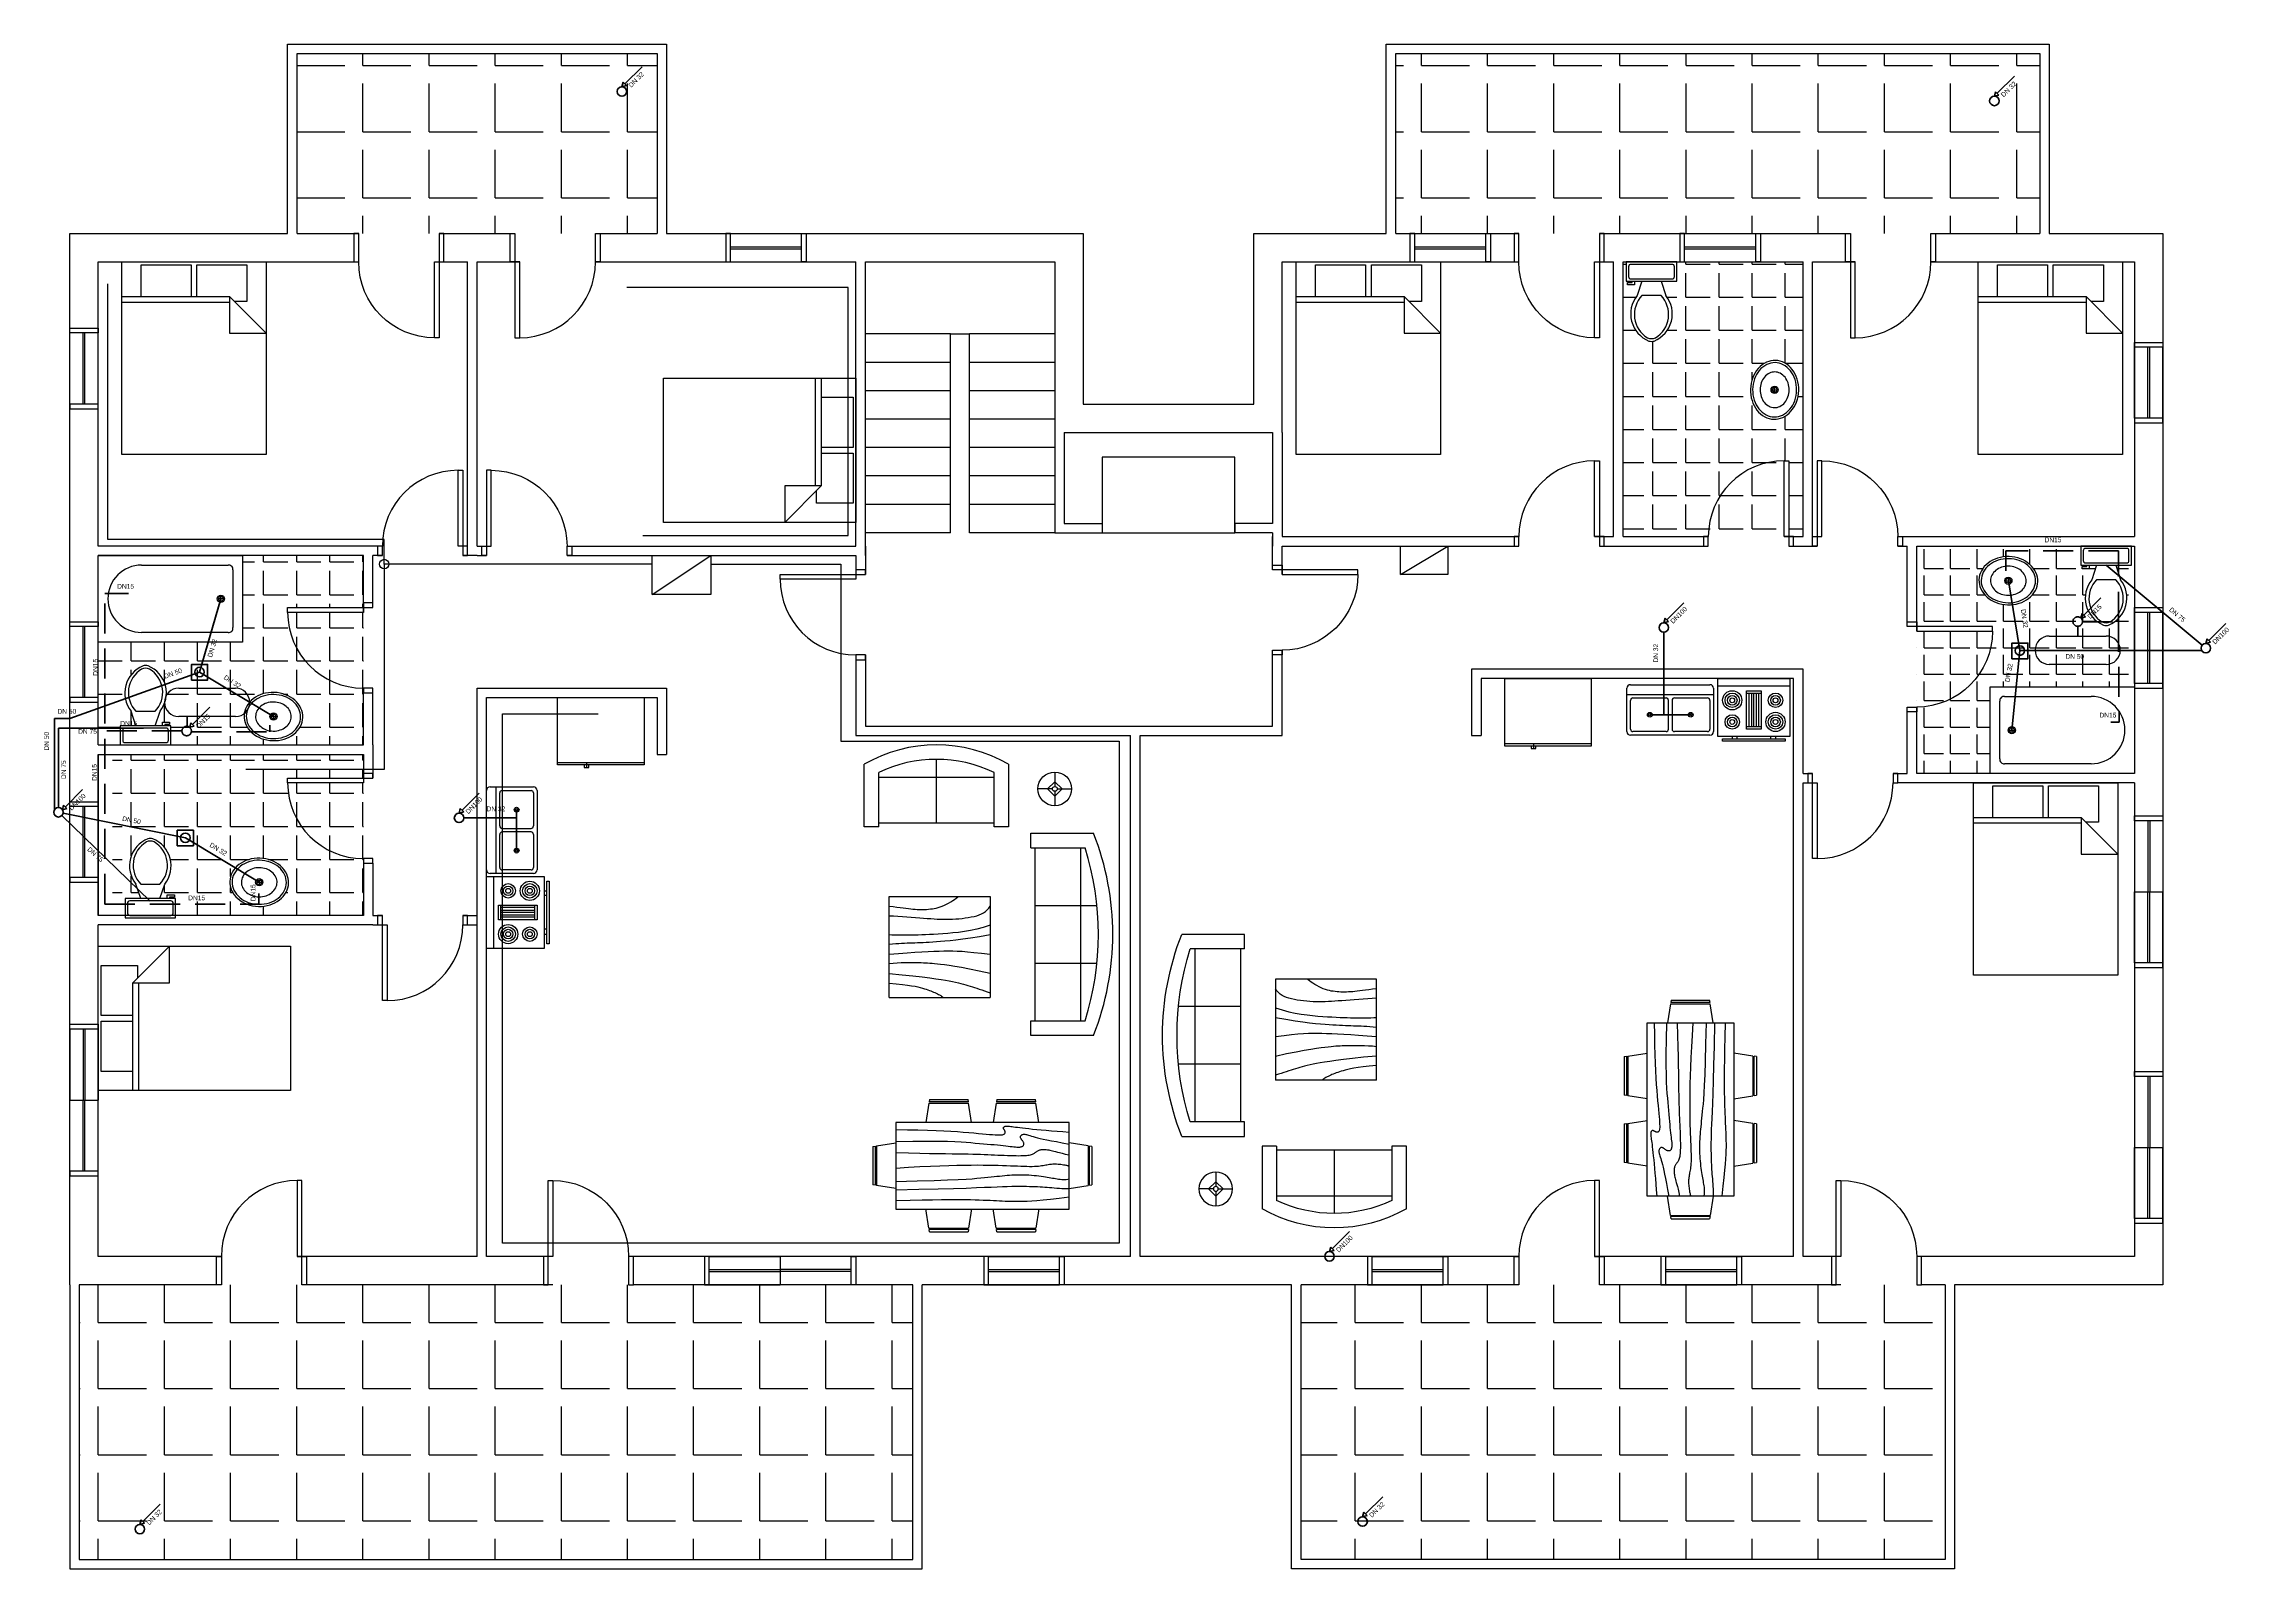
# Model space of a CAD drawing. Header units: metres. Extents: x -0.6 to 22.7, y -3.3 to 12.8.
import ezdxf

# ---------------------------------------------------------------- set-up
doc = ezdxf.new("R2010")
doc.units = ezdxf.units.M
doc.linetypes.add('HIDDEN2', pattern=[4.7625, 3.175, -1.5875])
for name, color, linetype in [('Anoigmata', 132, 'Continuous'), ('Eidi_ygeinis', 92, 'Continuous'), ('Epipla', 50, 'Continuous'), ('Hlektr_Sysk', 12, 'Continuous'), ('klimakostasio', 53, 'Continuous'), ('patomata', 32, 'Continuous'), ('Reymatodotes', 50, 'Continuous'), ('Toixopoiia', 7, 'Continuous')]:
    doc.layers.add(name, color=color, linetype=linetype)
doc.layers.add('Apoxeteusi', color=62, linetype='Continuous', lineweight=50)
doc.layers.add('Ydraulika-Zesto', color=1, linetype='HIDDEN2', lineweight=50)
doc.styles.get("Standard").update_dxf_attribs({"font": 'arial.ttf'})
pattern_1 = [(0, (0, 0), (0, 0.6985), [0.508, -0.1905]), (90, (0, 0), (-0.6985, 4e-17), [0.508, -0.1905])]
pattern_2 = [(0, (0, 0), (0, 0.34925), [0.254, -0.09525]), (90, (0, 0), (-0.34925, 2e-17), [0.254, -0.09525])]
pattern_3 = [(0, (0, 0), (0, 6.985), [5.08, -1.905]), (90, (0, 0), (-6.985, 4e-16), [5.08, -1.905])]

# ---------------------------------------------------------------- blocks, each defined once
blk = doc.blocks.new('Door_extern')
at = {"layer": 'Anoigmata'}
for points in [[(-0.05, 0), (0, 0), (0, 0.8), (-0.05, 0.8)], [(-0.9, 0), (-0.85, 0), (-0.85, -0.3), (-0.9, -0.3)], [(0, 0), (0.05, 0), (0.05, -0.3), (0, -0.3)]]:
    blk.add_lwpolyline(points, close=True, dxfattribs=at)
blk.add_arc((-0.05, 0), 0.8, 90, 180, dxfattribs=at)
blk = doc.blocks.new('Door_single')
at = {"layer": 'Anoigmata'}
for points in [[(-0.05, 0.8), (0, 0.8), (0, 0), (-0.05, 0)], [(-0.85, 0), (-0.9, 0), (-0.9, -0.1), (-0.85, -0.1)], [(0.05, 0), (0, 0), (0, -0.1), (0.05, -0.1)]]:
    blk.add_lwpolyline(points, close=True, dxfattribs=at)
blk.add_arc((-0.05, 0), 0.8, 90, 180, dxfattribs=at)
blk = doc.blocks.new('Window_small')
at = {"layer": 'Anoigmata'}
for p, q in [((0.05, 0.3), (0.8, 0.3)), ((0.05, 0.16), (0.8, 0.16)), ((0.05, 0.14), (0.8, 0.14)), ((0.05, 0), (0.8, 0))]:
    blk.add_line(p, q, dxfattribs=at)
for points in [[(0, 0), (0.05, 0), (0.05, 0.3), (0, 0.3)], [(0.8, 0.3), (0.85, 0.3), (0.85, 0), (0.8, 0)]]:
    blk.add_lwpolyline(points, close=True, dxfattribs=at)
blk = doc.blocks.new('Window_large')
at = {"layer": 'Anoigmata'}
for p, q in [((0.05, 0.3), (0.8, 0.3)), ((1.55, 0.3), (0.8, 0.3)), ((0.8, 0.3), (0.8, 0)), ((0.05, 0.16), (0.8, 0.16)), ((0.05, 0.14), (0.8, 0.14)), ((0.05, 0), (0.8, 0)), ((1.55, 0.16), (0.8, 0.16)), ((1.55, 0.14), (0.8, 0.14)), ((1.55, 0), (0.8, 0))]:
    blk.add_line(p, q, dxfattribs=at)
for points in [[(0, 0), (0.05, 0), (0.05, 0.3), (0, 0.3)], [(1.6, 0), (1.55, 0), (1.55, 0.3), (1.6, 0.3)]]:
    blk.add_lwpolyline(points, close=True, dxfattribs=at)
blk = doc.blocks.new('Bed - Queen')
at = {"linetype": 'Continuous'}
for p, q in [((0, -80.00003), (0, 0)), ((0, 0), (59.99999, 0)), ((59.99999, 0), (59.99999, -80.00003)), ((7.99999, -1.2), (28.79998, -1.2)), ((7.99999, -14.4), (7.99999, -1.2)), ((28.79998, -1.2), (28.79998, -14.4)), ((31.19999, -1.2), (51.99999, -1.2)), ((31.19999, -14.4), (31.19999, -1.2)), ((51.99999, -1.2), (51.99999, -16.4)), ((0, -14.4), (44.8, -14.4)), ((44.8, -16.8), (0, -16.8)), ((59.99999, -29.6), (44.8, -14.4)), ((44.8, -14.4), (44.8, -29.6)), ((51.99999, -16.4), (46.79936, -16.4)), ((44.8, -29.6), (59.99999, -29.6)), ((59.99999, -80.00003), (0, -80.00003))]:
    blk.add_line(p, q, dxfattribs=at)
blk = doc.blocks.new('Dining Set - 36 x 72 in.')
at = {"linetype": 'Continuous'}
for p, q in [((-22.2343, 26.00059), (-23.4847, 17.99762)), ((-22.2304, 26), (-5.7608, 26)), ((-22, 27.5), (-22.1562, 26.50042)), ((-5.8416, 26.5), (-22.1534, 26.5)), ((-22, 27.5), (-6, 27.5)), ((-5.8437, 26.49966), (-6, 27.5)), ((-4.5152, 17.99762), (-5.7655, 25.99926)), ((5.7657, 26.00059), (4.5153, 17.99762)), ((5.7696, 26), (22.2392, 26)), ((6, 27.5), (5.8438, 26.50042)), ((22.1584, 26.5), (5.8466, 26.5)), ((6, 27.5), (22, 27.5)), ((22.1563, 26.49966), (22, 27.5)), ((23.4848, 17.99762), (22.2345, 25.99926)), ((-44.0006, 8.23428), (-35.9976, 9.48474)), ((36, 18), (-36, 18)), ((-36, 18), (-36, -18)), ((44.0006, 8.23428), (35.9976, 9.48474)), ((36, -18), (36, 18)), ((-45.5, 8), (-44.5004, 8.15617)), ((-45.5, 8), (-45.5, -8)), ((-44.5, -8.15843), (-44.5, 8.15338)), ((-44, 8.23041), (-44, -8.23915)), ((44, 8.23041), (44, -8.23915)), ((44.5, -8.15843), (44.5, 8.15338)), ((45.5, 8), (44.5005, 8.15617)), ((45.5, 8), (45.5, -8)), ((-44.4997, -8.15631), (-45.5, -8)), ((-35.9976, -9.48476), (-43.9993, -8.2345)), ((35.9976, -9.48476), (43.9993, -8.2345)), ((44.4997, -8.15631), (45.5, -8)), ((-36, -18), (36, -18)), ((-22.2343, -26.0006), (-23.4847, -17.99762)), ((-4.5152, -17.99762), (-5.7655, -25.99928)), ((5.7657, -26.0006), (4.5153, -17.99762)), ((23.4848, -17.99762), (22.2345, -25.99928)), ((-22.2304, -26), (-5.7608, -26)), ((-22, -27.5), (-22.1562, -26.50044)), ((-5.8416, -26.5), (-22.1534, -26.5)), ((-22, -27.5), (-6, -27.5)), ((-5.8437, -26.49967), (-6, -27.5)), ((5.7696, -26), (22.2392, -26)), ((6, -27.5), (5.8438, -26.50044)), ((22.1584, -26.5), (5.8466, -26.5)), ((6, -27.5), (22, -27.5)), ((22.1563, -26.49967), (22, -27.5))]:
    blk.add_line(p, q, dxfattribs=at)
for points in [[(-36, 15), (-31.1772, 14.97754), (-26.8079, 14.91406), (-22.8538, 14.81543), (-19.276, 14.6875), (-16.0362, 14.53613), (-13.0957, 14.36718), (-10.4159, 14.18652), (-7.9583, 14), (-5.6904, 13.81315), (-3.6035, 13.63021), (-1.6954, 13.45508), (0.0365, 13.29166), (1.5945, 13.14388), (2.9811, 13.01562), (4.1988, 12.9108), (5.25, 12.83333), (6.1393, 12.78613), (6.8802, 12.76823), (7.4883, 12.77767), (7.9792, 12.8125), (8.3685, 12.87077), (8.6719, 12.95052), (8.9049, 13.0498), (9.0833, 13.16666), (9.2205, 13.29899), (9.3216, 13.44401), (9.3895, 13.59879), (9.4271, 13.76041), (9.4373, 13.92594), (9.4232, 14.09245), (9.3875, 14.257), (9.3333, 14.41666), (9.2638, 14.56917), (9.1836, 14.71484), (9.0975, 14.85465), (9.0104, 14.98958), (8.9272, 15.1206), (8.8529, 15.2487), (8.7922, 15.37483), (8.75, 15.5), (8.7305, 15.62467), (8.7344, 15.74739), (8.7617, 15.86621), (8.8125, 15.97916), (8.8867, 16.08431), (8.9844, 16.17968), (9.1055, 16.26334), (9.25, 16.33333), (9.4189, 16.38802), (9.6172, 16.42708), (9.8506, 16.45052), (10.125, 16.45833), (10.4463, 16.45052), (10.8203, 16.42708), (11.2529, 16.38802), (11.75, 16.33333), (12.3184, 16.26318), (12.9694, 16.17838), (13.7151, 16.07991), (14.5677, 15.96875), (15.5395, 15.84586), (16.6426, 15.71224), (17.8893, 15.56884), (19.2917, 15.41666), (20.859, 15.25667), (22.5879, 15.08984), (24.4721, 14.91715), (26.5052, 14.73958), (28.6809, 14.5581), (30.9929, 14.3737), (33.4347, 14.18733), (36, 14)], [(-36, 10), (-28.9766, 10.14274), (-23.1725, 10.20442), (-18.4241, 10.19775), (-14.5677, 10.13541), (-11.4399, 10.03011), (-8.877, 9.89453), (-6.7154, 9.74137), (-4.7917, 9.58333), (-2.9698, 9.43082), (-1.2246, 9.28515), (0.4415, 9.14534), (2.026, 9.01041), (3.5266, 8.87939), (4.9408, 8.7513), (6.266, 8.62516), (7.5, 8.5), (8.6411, 8.37549), (9.6914, 8.2539), (10.6538, 8.13818), (11.5312, 8.03125), (12.3267, 7.93603), (13.043, 7.85547), (13.6831, 7.79248), (14.25, 7.75), (14.7471, 7.7303), (15.1797, 7.73307), (15.5537, 7.75732), (15.875, 7.80208), (16.1494, 7.86637), (16.3828, 7.94922), (16.5811, 8.04964), (16.75, 8.16666), (16.8944, 8.29915), (17.0143, 8.44531), (17.1089, 8.60319), (17.1771, 8.77083), (17.218, 8.94629), (17.2305, 9.1276), (17.2137, 9.31282), (17.1667, 9.5), (17.0895, 9.6875), (16.987, 9.875), (16.8649, 10.0625), (16.7292, 10.25), (16.5856, 10.4375), (16.4401, 10.625), (16.2985, 10.8125), (16.1667, 11), (16.05, 11.18733), (15.9518, 11.3737), (15.8752, 11.5581), (15.8229, 11.73958), (15.798, 11.91715), (15.8034, 12.08984), (15.842, 12.25667), (15.9167, 12.41666), (16.0295, 12.56836), (16.1784, 12.70833), (16.3605, 12.83268), (16.5729, 12.9375), (16.8127, 13.01888), (17.0768, 13.07291), (17.3625, 13.0957), (17.6667, 13.08333), (17.9894, 13.03312), (18.3418, 12.94726), (18.7382, 12.82918), (19.1927, 12.68229), (19.7195, 12.51001), (20.3327, 12.31575), (21.0465, 12.10294), (21.875, 11.875), (22.8357, 11.63354), (23.959, 11.37304), (25.2786, 11.08618), (26.8282, 10.76562), (28.6414, 10.40405), (30.752, 9.99414), (33.1936, 9.52856), (36, 9)], [(-36, 5.5), (-30.7157, 5.3348), (-26.069, 5.20963), (-21.9946, 5.11767), (-18.4271, 5.05208), (-15.3009, 5.00602), (-12.5508, 4.97265), (-10.1112, 4.94515), (-7.9167, 4.91666), (-5.909, 4.88167), (-4.0586, 4.83984), (-2.3429, 4.79215), (-0.7396, 4.73958), (0.7739, 4.6831), (2.22, 4.6237), (3.6213, 4.56233), (5, 4.5), (6.373, 4.43782), (7.7344, 4.3776), (9.0723, 4.32129), (10.375, 4.27083), (11.6309, 4.22819), (12.8281, 4.19531), (13.9551, 4.17415), (15, 4.16666), (15.954, 4.17448), (16.819, 4.19791), (17.6001, 4.23698), (18.3021, 4.29166), (18.9299, 4.36198), (19.4883, 4.44791), (19.9823, 4.54948), (20.4167, 4.66666), (20.7969, 4.79899), (21.1302, 4.94401), (21.4245, 5.09879), (21.6875, 5.26041), (21.9271, 5.42594), (22.1511, 5.59245), (22.3672, 5.757), (22.5834, 5.91666), (22.8065, 6.06868), (23.0404, 6.21093), (23.2879, 6.34147), (23.5521, 6.45833), (23.8358, 6.55957), (24.142, 6.64323), (24.4735, 6.70735), (24.8334, 6.75), (25.2235, 6.76969), (25.642, 6.76692), (26.0858, 6.74267), (26.5521, 6.69791), (27.0379, 6.63362), (27.5404, 6.55078), (28.0565, 6.45036), (28.5834, 6.33333), (29.1242, 6.19987), (29.7071, 6.04687), (30.3661, 5.87044), (31.1354, 5.66666), (32.0493, 5.43164), (33.142, 5.16146), (34.4475, 4.85221), (36, 4.5)], [(-36, -1), (-30.7915, -0.6591), (-26.0195, -0.38216), (-21.6519, -0.16284), (-17.6563, 0.00521), (-14.0005, 0.12833), (-10.6523, 0.21289), (-7.5796, 0.26522), (-4.75, 0.29166), (-2.134, 0.29793), (0.2878, 0.28711), (2.5317, 0.26163), (4.6146, 0.22396), (6.5529, 0.17651), (8.3633, 0.12174), (10.0623, 0.06209), (11.6667, 0), (13.1899, -0.06201), (14.6341, -0.1211), (15.9982, -0.17432), (17.2813, -0.21875), (18.4823, -0.25147), (19.6003, -0.26953), (20.6343, -0.27002), (21.5834, -0.25), (22.4481, -0.20768), (23.2357, -0.14584), (23.9549, -0.06836), (24.6146, 0.02083), (25.2235, 0.11784), (25.7904, 0.21875), (26.3241, 0.31966), (26.8334, 0.41666), (27.3265, 0.50618), (27.8099, 0.58593), (28.2894, 0.65397), (28.7709, 0.70833), (29.2601, 0.74707), (29.763, 0.76823), (30.2855, 0.76985), (30.8334, 0.75), (31.4088, 0.70784), (31.9994, 0.64713), (32.589, 0.57275), (33.1615, 0.48958), (33.7008, 0.4025), (34.1908, 0.3164), (34.6153, 0.23616), (34.9584, 0.16666), (35.2099, 0.11165), (35.3848, 0.07031), (35.504, 0.04069), (35.5886, 0.02083), (35.6594, 0.00879), (35.7377, 0.0026), (35.8442, 0.00032), (36, 0)], [(-36, -6.5), (-27.1843, -6.31267), (-20.084, -6.1263), (-14.469, -5.9419), (-10.1094, -5.76042), (-6.7752, -5.58285), (-4.2363, -5.41016), (-2.2629, -5.24333), (-0.625, -5.08334), (0.8708, -4.93099), (2.2715, -4.78646), (3.5872, -4.64974), (4.8281, -4.52084), (6.0046, -4.39974), (7.127, -4.28646), (8.2053, -4.18099), (9.25, -4.08334), (10.2705, -3.99382), (11.2734, -3.91407), (12.2647, -3.84603), (13.25, -3.79167), (14.2354, -3.75293), (15.2266, -3.73177), (16.2295, -3.73015), (17.25, -3.75), (18.2912, -3.79248), (19.3451, -3.85547), (20.4009, -3.93604), (21.4479, -4.03125), (22.4754, -4.13819), (23.4727, -4.25391), (24.4289, -4.37549), (25.3334, -4.5), (26.1785, -4.62492), (26.9694, -4.74935), (27.7145, -4.87281), (28.4219, -4.99479), (29.1, -5.11483), (29.7572, -5.23242), (30.4016, -5.34709), (31.0417, -5.45834), (31.6837, -5.56437), (32.3262, -5.65821), (32.9658, -5.73153), (33.599, -5.77604), (34.2224, -5.78345), (34.8327, -5.74545), (35.4264, -5.65373), (36, -5.5)], [(-36, -10), (-26.4022, -9.81299), (-18.4675, -9.62891), (-11.9839, -9.45069), (-6.7396, -9.28125), (-2.5226, -9.12354), (0.8789, -8.98047), (3.6769, -8.85498), (6.0833, -8.75), (8.2767, -8.66765), (10.3021, -8.60677), (12.1712, -8.56543), (13.8958, -8.54167), (15.4876, -8.53353), (16.9583, -8.53907), (18.3197, -8.55632), (19.5834, -8.58334), (20.7616, -8.61841), (21.8685, -8.66081), (22.9188, -8.71004), (23.9271, -8.76563), (24.9081, -8.82707), (25.8763, -8.89388), (26.8465, -8.96558), (27.8334, -9.04167), (28.8474, -9.12118), (29.8828, -9.20117), (30.93, -9.27824), (31.9792, -9.34896), (33.0205, -9.40991), (34.0443, -9.45768), (35.0407, -9.48885), (36, -9.5)], [(-36, -14.5), (-30.0881, -14.33513), (-25.0332, -14.21224), (-20.7312, -14.12647), (-17.0781, -14.07292), (-13.97, -14.04671), (-11.3027, -14.04297), (-8.9724, -14.05681), (-6.875, -14.08334), (-4.9224, -14.11833), (-3.0905, -14.16016), (-1.3709, -14.20785), (0.2448, -14.26042), (1.7647, -14.3169), (3.1973, -14.3763), (4.5507, -14.43767), (5.8333, -14.5), (7.0554, -14.5621), (8.235, -14.62175), (9.3922, -14.67652), (10.5469, -14.72396), (11.7192, -14.76164), (12.929, -14.78711), (14.1965, -14.79794), (15.5417, -14.79167), (16.9933, -14.76424), (18.6152, -14.70508), (20.4804, -14.60197), (22.6615, -14.44271), (25.2312, -14.21509), (28.2624, -13.9069), (31.8277, -13.50594), (36, -13)]]:
    blk.add_lwpolyline(points, dxfattribs=at)
blk = doc.blocks.new('Sofa - Roundback 7 ft.')
at = {"linetype": 'Continuous'}
for p, q in [((-12.00002, -32.4421), (-12.00003, -6.5971)), ((11.99997, -32.4421), (11.99998, -6.5971)), ((-36.000027, -34), (-36.000027, -11.4696)), ((-35.999844, -13.3819), (35.9998, -13.3819)), ((35.99998, -34), (35.99998, -11.4696)), ((-36.000027, -32.4421), (35.99998, -32.4421))]:
    blk.add_line(p, q, dxfattribs=at)
for points in [[(-36.000027, -34), (-42.000027, -34), (-42.000027, -8)], [(41.99998, -8), (41.99998, -34), (35.99998, -34)]]:
    blk.add_lwpolyline(points, dxfattribs=at)
for centre, radius, start, end in [((0, -114.25), 114.25, 68.43141, 111.5686), ((-0.00001, -127.1968), 121.1968, 72.72033, 107.2797)]:
    blk.add_arc(centre, radius, start, end, dxfattribs=at)
blk = doc.blocks.new('Sofa - Roundback Loveseat 5 ft.')
at = {"linetype": 'Continuous'}
for p, q in [((0, -32.44198), (0, -5.99998)), ((-24, -33.99998), (-24, -11.46958)), ((-23.9998, -13.38178), (23.99986, -13.38178)), ((24.00004, -33.99998), (24.00004, -11.46958)), ((-24, -32.44198), (24.00004, -32.44198))]:
    blk.add_line(p, q, dxfattribs=at)
for points in [[(-24, -33.99998), (-30, -33.99998), (-30, -7.99998)], [(30.00004, -7.99998), (30.00004, -33.99998), (24.00004, -33.99998)]]:
    blk.add_lwpolyline(points, dxfattribs=at)
for centre, radius, start, end in [((0, -60.24998), 60.24998, 60.13715, 119.8628), ((0, -61.38438), 55.38444, 64.32083, 115.6792)]:
    blk.add_arc(centre, radius, start, end, dxfattribs=at)
blk = doc.blocks.new('Lamp - Table')
at = {"linetype": 'Continuous'}
for p, q in [((-1, 0), (-7, 0)), ((0, 3), (-3, 0)), ((-3, 0), (0, -3)), ((0, 7), (0, 1)), ((3, 0), (0, 3)), ((0, -3), (3, 0)), ((1, 0), (7, 0)), ((0, -1), (0, -7))]:
    blk.add_line(p, q, dxfattribs=at)
for radius in [7, 1]:
    blk.add_circle((0, 0), radius, dxfattribs=at)
blk = doc.blocks.new('Table - Square Woodgrain 42 x 42 in.')
at = {"linetype": 'Continuous'}
blk.add_line((0, -42), (42, -42), dxfattribs=at)
for points in [[(0, -4), (1.704, -4.2172), (3.2358, -4.4188), (4.615, -4.604), (5.8615, -4.7721), (6.9951, -4.9224), (8.0357, -5.0541), (9.0031, -5.1667), (9.9171, -5.2594), (10.7951, -5.3316), (11.6445, -5.3836), (12.4702, -5.4157), (13.277, -5.4283), (14.0698, -5.4217), (14.8535, -5.3964), (15.6331, -5.3526), (16.4133, -5.2908), (17.1986, -5.2103), (17.9913, -5.1062), (18.793, -4.9727), (19.6056, -4.8038), (20.4307, -4.5937), (21.2701, -4.3365), (22.1256, -4.0262), (22.9989, -3.6571), (23.888, -3.2272), (24.7756, -2.7516), (25.6408, -2.2491), (26.4624, -1.7387), (27.2195, -1.2395), (27.891, -0.7703), (28.456, -0.3501), (28.8934, 0.002)], [(0, -42), (0, 0), (42, 0), (42, -42)], [(0, -8), (1.8203, -8.1001), (3.6741, -8.2149), (5.5411, -8.3408), (7.4011, -8.4741), (9.2339, -8.6112), (11.0193, -8.7484), (12.7371, -8.8821), (14.3671, -9.0086), (15.8954, -9.1246), (17.3337, -9.2278), (18.6997, -9.3159), (20.0116, -9.387), (21.2871, -9.4389), (22.5442, -9.4696), (23.8008, -9.477), (25.0749, -9.459), (26.3791, -9.4137), (27.7049, -9.3403), (29.0383, -9.2382), (30.3655, -9.1068), (31.6728, -8.9455), (32.9461, -8.7535), (34.1717, -8.5304), (35.3358, -8.2756), (36.4268, -7.9863), (37.443, -7.6521), (38.3849, -7.2603), (39.253, -6.7986), (40.048, -6.2542), (40.7705, -5.6147), (41.421, -4.8674), (42, -4)], [(42, -12), (39.1784, -12.8621), (36.4519, -13.5654), (33.8246, -14.1294), (31.3004, -14.5731), (28.8832, -14.9161), (26.577, -15.1775), (24.3858, -15.3768), (22.3136, -15.5332), (20.3622, -15.6632), (18.5254, -15.7718), (16.7947, -15.8612), (15.1618, -15.9338), (13.6183, -15.9916), (12.1558, -16.0369), (10.7659, -16.0718), (9.4403, -16.0987), (8.1703, -16.1191), (6.9461, -16.1325), (5.7577, -16.1377), (4.595, -16.1335), (3.4479, -16.1188), (2.3064, -16.0924), (1.1604, -16.0532), (0, -16)], [(42, -16), (37.6529, -16.7365), (33.8802, -17.329), (30.6179, -17.7961), (27.8015, -18.1561), (25.3668, -18.4275), (23.2497, -18.6288), (21.3859, -18.7785), (19.7111, -18.8949), (18.1693, -18.9939), (16.7375, -19.0795), (15.401, -19.1534), (14.1449, -19.217), (12.9544, -19.2717), (11.8148, -19.3191), (10.7113, -19.3606), (9.6291, -19.3976), (8.5534, -19.4323), (7.47, -19.4689), (6.3643, -19.5122), (5.222, -19.5672), (4.0288, -19.6386), (2.7703, -19.7313), (1.4321, -19.8501), (0, -20)], [(0, -24), (3.9243, -23.6805), (7.4766, -23.4138), (10.6891, -23.1954), (13.5943, -23.0205), (16.2247, -22.8847), (18.6125, -22.7832), (20.7903, -22.7116), (22.7903, -22.6651), (24.6563, -22.642), (26.4764, -22.6507), (28.35, -22.7024), (30.3766, -22.8084), (32.6555, -22.98), (35.2861, -23.2283), (38.3678, -23.5645), (42, -24)], [(42, -32), (37.392, -31.017), (33.4585, -30.2231), (30.1291, -29.5949), (27.3334, -29.109), (25.0009, -28.742), (23.0612, -28.4707), (21.4439, -28.2716), (20.0786, -28.1215), (18.8998, -28.0002), (17.8609, -27.9014), (16.9206, -27.8219), (16.0371, -27.7588), (15.1691, -27.709), (14.2748, -27.6693), (13.3128, -27.6368), (12.2415, -27.6083), (11.0295, -27.5824), (9.6867, -27.5643), (8.233, -27.5608), (6.6884, -27.5787), (5.0728, -27.6248), (3.4062, -27.7058), (1.7086, -27.8286), (0, -28)], [(0, -32), (5.4026, -32.5358), (9.9494, -33.019), (13.7424, -33.4553), (16.8834, -33.8505), (19.4743, -34.2106), (21.6171, -34.5413), (23.4136, -34.8486), (24.9657, -35.1382), (26.3614, -35.4156), (27.6332, -35.6841), (28.7995, -35.9467), (29.8788, -36.2064), (30.8897, -36.4661), (31.8507, -36.7288), (32.7802, -36.9973), (33.6968, -37.2747), (34.6175, -37.5635), (35.5531, -37.8651), (36.5128, -38.1805), (37.506, -38.5108), (38.5421, -38.8568), (39.6302, -39.2197), (40.7797, -39.6004), (42, -40)], [(0, -36), (3.0098, -36.2857), (5.5354, -36.5643), (7.6368, -36.8359), (9.374, -37.1009), (10.807, -37.3597), (11.9957, -37.6126), (13.0002, -37.8599), (13.8804, -38.102), (14.6874, -38.3393), (15.4365, -38.5729), (16.1338, -38.8041), (16.7858, -39.0341), (17.3987, -39.264), (17.9787, -39.4952), (18.5322, -39.7288), (19.0655, -39.9662), (19.5832, -40.2081), (20.0842, -40.4544), (20.5657, -40.7046), (21.0249, -40.9581), (21.459, -41.2144), (21.8653, -41.4731), (22.2409, -41.7335), (22.5831, -41.9951)]]:
    blk.add_lwpolyline(points, dxfattribs=at)
blk = doc.blocks.new('Bath Tub - 26 x 60 in.')
for p, q in [((8, -18), (10, -18)), ((9, -17), (9, -19))]:
    blk.add_line(p, q)
blk.add_lwpolyline([(0, -36), (0, 0), (60, 0), (60, -36)], close=True)
for points in [[(4, -30), (4, -6)], [(6, -4), (42, -4)], [(42, -32), (6, -32)]]:
    blk.add_lwpolyline(points)
for radius in [1.5, 1]:
    blk.add_circle((9, -18), radius)
for centre, radius, start, end in [((5.75, -5.75), 1.77, 81.8699, 188.1301), ((42, -18), 14, 270, 90), ((5.75, -30.25), 1.77, 171.8699, 278.1301)]:
    blk.add_arc(centre, radius, start, end)
blk = doc.blocks.new('Toilet - top')
for p, q in [((-10, -8.5), (-8, -8.5)), ((-10, -9.5), (-10, -8.5)), ((-8, -8.5), (-8, -8)), ((-7, -8), (-7, -9.5)), ((-4, -8), (-6, -14)), ((4, -8), (6, -14)), ((9.5, -6), (9.5, -2)), ((-7, -9.5), (-10, -9.5)), ((4, -14), (-4, -14))]:
    blk.add_line(p, q)
blk.add_lwpolyline([(10.5, -8), (10.5, 0), (-10.5, 0), (-10.5, -8)], close=True)
for points in [[(-9.5, -2), (-9.5, -6)], [(8.5, -1), (-8.5, -1)], [(-8.5, -7), (8.5, -7)]]:
    blk.add_lwpolyline(points)
for centre, radius, start, end in [((-8.62, -1.88), 0.884, 81.8699, 188.1301), ((-8.62, -6.12), 0.884, 171.8699, 278.1301), ((8.62, -1.88), 0.884, 351.8699, 98.1301), ((8.62, -6.12), 0.884, 261.8699, 8.1301), ((3.52, -21.58), 12.17, 141.46911, 247.97143), ((4.2, -21.82), 11.33, 136.36773, 238.94682), ((-3.52, -21.58), 12.17, 292.02843, 38.53071), ((-4.2, -21.82), 11.33, 301.05301, 43.63209), ((0, -27.88), 4, 245.73182, 294.26817), ((0, -29), 4, 254.86053, 285.13947)]:
    blk.add_arc(centre, radius, start, end)
blk = doc.blocks.new('Sink - Oval top')
for p, q in [((-1, 0), (1, 0)), ((0, 1), (0, -1))]:
    blk.add_line(p, q)
at = {"linetype": 'Continuous'}
for points in [[(-12.23, 0.39, 0.117634), (-11.46, -3.36, 0.104469), (-8.88, -6.8, 0.090016), (-5.08, -9.07, 0.08192), (-0.32, -10.02, 0.08192), (4.49, -9.38, 0.090016), (8.42, -7.36, 0.104469), (11.22, -4.09, 0.117634), (12.23, -0.39, 0.117634), (11.46, 3.36, 0.104469), (8.88, 6.8, 0.090016), (5.08, 9.07, 0.08192), (0.32, 10.02, 0.08192), (-4.49, 9.38, 0.090016), (-8.42, 7.36, 0.104469), (-11.22, 4.09, 0.117634)], [(-11.29, 0.16, 0.118622), (-10.52, -3.25, 0.104678), (-8.07, -6.36, 0.089562), (-4.54, -8.37, 0.081185), (-0.13, -9.15, 0.081185), (4.3, -8.49, 0.089562), (7.89, -6.58, 0.104678), (10.42, -3.55, 0.118622), (11.29, -0.16, 0.118622), (10.52, 3.25, 0.104678), (8.07, 6.36, 0.089562), (4.54, 8.37, 0.081185), (0.13, 9.15, 0.081185), (-4.3, 8.49, 0.089562), (-7.89, 6.58, 0.104678), (-10.42, 3.55, 0.118622)], [(-7.42, 0.08, 0.118283), (-6.91, -2.17, 0.104607), (-5.29, -4.21, 0.089718), (-2.97, -5.53, 0.081436), (-0.07, -6.04, 0.081436), (2.84, -5.59, 0.089718), (5.2, -4.33, 0.104607), (6.86, -2.32, 0.118283), (7.42, -0.08, 0.118283), (6.91, 2.17, 0.104607), (5.29, 4.21, 0.089718), (2.97, 5.53, 0.081436), (0.07, 6.04, 0.081436), (-2.84, 5.59, 0.089718), (-5.2, 4.33, 0.104607), (-6.86, 2.32, 0.118283)]]:
    blk.add_lwpolyline(points, format="xyb", close=True, dxfattribs=at)
for radius in [1.5, 1]:
    blk.add_circle((0, 0), radius)
blk = doc.blocks.new('Sink-double - 36 in top')
for p, q in [((-18, -4), (18, -4)), ((-0.75, -18.5), (-0.75, -6.5)), ((0.75, -6.5), (0.75, -18.5))]:
    blk.add_line(p, q)
for points in [[(-16.5, 0), (16.5, 0)], [(-18, -19.5), (-18, -1.5)], [(-16.5, -18.5), (-16.5, -6.5)], [(-15.5, -5.5), (-1.75, -5.5)], [(1.75, -5.5), (15.5, -5.5)], [(16.5, -6.5), (16.5, -18.5)], [(18, -1.5), (18, -19.5)], [(16.5, -21), (-16.5, -21)], [(-1.75, -19.5), (-15.5, -19.5)], [(15.5, -19.5), (1.75, -19.5)]]:
    blk.add_lwpolyline(points)
for centre, radius in [((-8.5, -12.5), 1), ((-8.5, -12.5), 0.5), ((8.5, -12.5), 1), ((8.5, -12.5), 0.5)]:
    blk.add_circle(centre, radius)
for centre, radius, start, end in [((-16.5, -1.5), 1.5, 90, 180), ((16.5, -1.5), 1.5, 0, 90), ((-15.5, -6.5), 1, 90, 180), ((-1.75, -6.5), 1, 0, 90), ((1.75, -6.5), 1, 90, 180), ((15.5, -6.5), 1, 0, 90), ((-16.5, -19.5), 1.5, 180, 270), ((-15.5, -18.5), 1, 180, 270), ((-1.75, -18.5), 1, 270, 0), ((1.75, -18.5), 1, 180, 270), ((15.5, -18.5), 1, 270, 0), ((16.5, -19.5), 1.5, 270, 0)]:
    blk.add_arc(centre, radius, start, end)
blk = doc.blocks.new('Range-Oven - 30 in top')
for p, q in [((0, -3), (30, -3)), ((12, -6), (18, -6)), ((13, -20), (13, -6)), ((14, -6), (14, -20)), ((15, -20), (15, -6)), ((16, -6), (16, -20)), ((17, -20), (17, -6)), ((6, -24), (6, -25)), ((8, -25), (8, -24)), ((18, -20), (12, -20)), ((22, -25), (22, -24)), ((24, -24), (24, -25))]:
    blk.add_line(p, q)
for points in [[(0, -24), (0, 0), (30, 0), (30, -24)], [(12, -21), (12, -5), (18, -5), (18, -21)], [(2, -26), (2, -25), (28, -25), (28, -26)]]:
    blk.add_lwpolyline(points, close=True)
for centre, radius in [((6, -9), 4), ((6, -9), 3), ((6, -9), 2), ((6, -9), 1), ((24, -9), 3), ((24, -9), 2), ((24, -9), 1), ((6, -18), 3), ((6, -18), 2), ((6, -18), 1), ((24, -18), 4), ((24, -18), 3), ((24, -18), 2), ((24, -18), 1)]:
    blk.add_circle(centre, radius)
blk = doc.blocks.new('Refrigerator-2 door - 36 in top')
for p, q in [((0, -26.999999), (36, -26.999999)), ((12, -26.999999), (12, -28.999999)), ((11, -27.999999), (11, -28.999999)), ((11, -28.999999), (13, -28.999999)), ((13, -28.999999), (13, -27.999999))]:
    blk.add_line(p, q)
blk.add_lwpolyline([(0, -27.999999), (0, 0), (36, 0), (36, -27.999999)], close=True)
blk = doc.blocks.new('*U17')
at = {"layer": 'klimakostasio'}
blk.add_line((0.45, 0), (-0.45, 0), dxfattribs=at)
blk = doc.blocks.new('*U18')
at = {"layer": 'klimakostasio', "color": 0, "linetype": 'ByBlock', "lineweight": -2, "transparency": 16777216}
for p in [(0, 2.1), (1.1, 2.1), (0, 1.8), (1.1, 1.8), (0, 1.5), (1.1, 1.5), (0, 1.2), (1.1, 1.2), (0, 0.9), (1.1, 0.9), (0, 0.6), (1.1, 0.6), (0, 0.3), (1.1, 0.3), (0, 0), (1.1, 0)]:
    blk.add_blockref('*U17', p, dxfattribs=at)

msp = doc.modelspace()

# ---------------------------------------------------------------- hatches: boundary and pattern name
at = {"ltscale": 0.1, "transparency": 33554562}
h = msp.add_hatch(dxfattribs=at)
h.set_pattern_fill('ANGLE', color=256)
h.set_pattern_definition([(0, (7.782, 0.15), (0, 6.985), [5.08, -1.905]), (90, (7.782, 0.15), (-6.985, 4e-16), [5.08, -1.905])])
h.paths.add_polyline_path([(13.75, 7.5), (13.75, 7.2), (14.25, 7.5)])
h = msp.add_hatch(dxfattribs=at)
h.set_pattern_fill('ANGLE', color=256)
h.set_pattern_definition(pattern_3)
h.paths.add_polyline_path([(5.85, 7.4), (5.85, 6.99), (6.468, 7.4)])
h = msp.add_hatch(dxfattribs=at)
h.set_pattern_fill('ANGLE', color=256)
h.set_pattern_definition([(0, (8.362, -0.33), (0, 6.985), [5.08, -1.905]), (90, (8.362, -0.33), (-6.985, 4e-16), [5.08, -1.905])])
h.paths.add_polyline_path([(14.83, 7.07), (14.33, 7.07), (14.33, 6.77)])
at = {"layer": 'Apoxeteusi', "ltscale": 0.1, "transparency": 33554562}
h = msp.add_hatch(dxfattribs=at)
h.set_pattern_fill('ANGLE', color=256)
h.set_pattern_definition([(0, (1.72, 7.67), (0, 6.985), [5.08, -1.905]), (90, (1.72, 7.67), (-6.985, 4e-16), [5.08, -1.905])])
h.paths.add_polyline_path([(5.543, 12.398), (5.53, 12.35), (5.579, 12.363)])
h = msp.add_hatch(dxfattribs=at)
h.set_pattern_fill('ANGLE', color=256)
h.set_pattern_definition([(0, (16.21, 7.57), (0, 6.985), [5.08, -1.905]), (90, (16.21, 7.57), (-6.985, 4e-16), [5.08, -1.905])])
h.paths.add_polyline_path([(20.033, 12.298), (20.02, 12.25), (20.069, 12.263)])
h = msp.add_hatch(dxfattribs=at)
h.set_pattern_fill('ANGLE', color=256)
h.set_pattern_definition([(0, (18.88, 6.17), (0, 6.985), [5.08, -1.905]), (90, (18.88, 6.17), (-6.985, 4e-16), [5.08, -1.905])])
h.paths.add_polyline_path([(22.703, 10.898), (22.69, 10.85), (22.739, 10.863)])
h = msp.add_hatch(dxfattribs=at)
h.set_pattern_fill('ANGLE', color=256)
h.set_pattern_definition([(0, (12.72, 2.01), (0, 6.985), [5.08, -1.905]), (90, (12.72, 2.01), (-6.985, 4e-16), [5.08, -1.905])])
h.paths.add_polyline_path([(16.543, 6.738), (16.53, 6.69), (16.579, 6.703)])
h = msp.add_hatch(dxfattribs=at)
h.set_pattern_fill('ANGLE', color=256)
h.set_pattern_definition([(0, (18.96, 1.61), (0, 6.985), [5.08, -1.905]), (90, (18.96, 1.61), (-6.985, 4e-16), [5.08, -1.905])])
h.paths.add_polyline_path([(22.302, 6.485), (22.266, 6.52), (22.253, 6.472)])
h = msp.add_hatch(dxfattribs=at)
h.set_pattern_fill('ANGLE', color=256)
h.set_pattern_definition([(0, (-21.312, -2.024), (0, 6.985), [5.08, -1.905]), (90, (-21.312, -2.024), (-6.985, 4e-16), [5.08, -1.905])])
h.paths.add_polyline_path([(-0.378, 4.716), (-0.33, 4.729), (-0.365, 4.764)])
h = msp.add_hatch(dxfattribs=at)
h.set_pattern_fill('ANGLE', color=256)
h.set_pattern_definition([(0, (-17.124, -2.06), (0, 6.985), [5.08, -1.905]), (90, (-17.124, -2.06), (-6.985, 4e-16), [5.08, -1.905])])
h.paths.add_polyline_path([(3.81, 4.68), (3.859, 4.693), (3.823, 4.728)])
h = msp.add_hatch(dxfattribs=at)
h.set_pattern_fill('ANGLE', color=256)
h.set_pattern_definition(pattern_3)
h.paths.add_polyline_path([(3.823, 4.728), (3.81, 4.68), (3.859, 4.693)])
h = msp.add_hatch(dxfattribs=at)
h.set_pattern_fill('ANGLE', color=256)
h.set_pattern_definition([(0, (9.19, -4.63), (0, 6.985), [5.08, -1.905]), (90, (9.19, -4.63), (-6.985, 4e-16), [5.08, -1.905])])
h.paths.add_polyline_path([(13.013, 0.098), (13, 0.05), (13.049, 0.063)])
h = msp.add_hatch(dxfattribs=at)
h.set_pattern_fill('ANGLE', color=256)
h.set_pattern_definition([(0, (-3.37, -7.51), (0, 6.985), [5.08, -1.905]), (90, (-3.37, -7.51), (-6.985, 4e-16), [5.08, -1.905])])
h.paths.add_polyline_path([(0.453, -2.782), (0.44, -2.83), (0.489, -2.817)])
h = msp.add_hatch(dxfattribs=at)
h.set_pattern_fill('ANGLE', color=256)
h.set_pattern_definition([(0, (9.54, -7.43), (0, 6.985), [5.08, -1.905]), (90, (9.54, -7.43), (-6.985, 4e-16), [5.08, -1.905])])
h.paths.add_polyline_path([(13.363, -2.702), (13.35, -2.75), (13.399, -2.737)])
at = {"layer": 'patomata'}
h = msp.add_hatch(dxfattribs=at)
h.set_pattern_fill('ANGLE', color=256, scale=0.1)
h.set_pattern_definition(pattern_1)
h.paths.add_polyline_path([(5.9, 12.7), (2.1, 12.7), (2.1, 10.8), (2.75, 10.8), (5.25, 10.8), (5.3, 10.8), (5.9, 10.8)])
h.paths.add_polyline_path([(20.5, 12.7), (13.7, 12.7), (13.7, 10.8), (15, 10.8), (19.35, 10.8), (19.4, 10.8), (20.5, 10.8)])
at = {"layer": 'patomata', "transparency": 33554562}
h = msp.add_hatch(dxfattribs=at)
h.set_pattern_fill('ANGLE', color=256, scale=0.05)
h.set_pattern_definition(pattern_2)
h.paths.add_polyline_path([(18, 10.5), (16.667, 10.5), (16.667, 10.297), (16.502, 10.297), (16.552, 10.144, -0.501323), (16.427, 9.665, -0.132891), (16.373, 9.665, -0.501317), (16.248, 10.144), (16.298, 10.297), (16.222, 10.297), (16.222, 10.259), (16.146, 10.259), (16.146, 10.297), (16.133, 10.297), (16.133, 10.5), (16.1, 10.5), (16.1, 7.6), (17, 7.6, -0.414214), (17.8, 8.4), (17.85, 8.4), (17.85, 7.6), (17.9, 7.6), (18, 7.6)])
h.paths.add_polyline_path([(17.527, 9.376, -0.104469), (17.615, 9.441, -0.117634), (17.71, 9.461, -0.117634), (17.804, 9.435, -0.104469), (17.887, 9.364, -0.090016), (17.938, 9.264, -0.08192), (17.954, 9.142, -0.08192), (17.93, 9.021, -0.090016), (17.873, 8.924, -0.104469), (17.785, 8.859, -0.117634), (17.69, 8.839, -0.117634), (17.596, 8.865, -0.104469), (17.513, 8.936, -0.090016), (17.462, 9.036, -0.08192), (17.446, 9.158, -0.08192), (17.47, 9.279, -0.090016)], flags=16)
h.paths.add_polyline_path([(17.538, 9.355, -0.104678), (17.617, 9.417, -0.118622), (17.704, 9.437, -0.118622), (17.79, 9.415, -0.104678), (17.867, 9.35, -0.089562), (17.916, 9.259, -0.081185), (17.932, 9.147, -0.081185), (17.913, 9.035, -0.089562), (17.862, 8.945, -0.104678), (17.783, 8.883, -0.118622), (17.696, 8.863, -0.118622), (17.61, 8.885, -0.104678), (17.533, 8.95, -0.089562), (17.484, 9.041, -0.081185), (17.468, 9.153, -0.081185), (17.487, 9.265, -0.089562)], flags=0)
h.paths.add_polyline_path([(17.593, 9.284, -0.104607), (17.645, 9.325, -0.118283), (17.702, 9.338, -0.118283), (17.759, 9.324, -0.104607), (17.81, 9.282, -0.089718), (17.842, 9.222, -0.081436), (17.853, 9.148, -0.081436), (17.84, 9.075, -0.089718), (17.807, 9.016, -0.104607), (17.755, 8.975, -0.118283), (17.698, 8.962, -0.118283), (17.641, 8.976, -0.104607), (17.59, 9.018, -0.089718), (17.558, 9.078, -0.081436), (17.547, 9.152, -0.081436), (17.56, 9.225, -0.089718)], flags=0)
h.paths.add_polyline_path([(17.738, 9.15, -1), (17.662, 9.15, -1)], flags=0)
h.paths.add_polyline_path([(17.725, 9.15, -1), (17.675, 9.15, -1)], flags=0)
h.paths.add_polyline_path([(17.8, 8.4, 0.414214), (17, 7.6), (17.8, 7.6)], flags=17)
at = {"layer": 'patomata'}
h = msp.add_hatch(dxfattribs=at)
h.set_pattern_fill('ANGLE', color=256, scale=0.04)
h.set_pattern_definition([(0, (0, 0), (0, 0.2794), [0.2032, -0.0762]), (90, (0, 0), (-0.2794, 2e-17), [0.2032, -0.0762])])
h.paths.add_polyline_path([(21.5, 6.8), (21.5, 6.85), (21.5, 7.5), (21.467, 7.5), (21.467, 7.297), (21.302, 7.297), (21.352, 7.144, -0.501323), (21.227, 6.665, -0.132891), (21.173, 6.665, -0.501317), (21.048, 7.144), (21.098, 7.297), (21.022, 7.297), (21.022, 7.259), (20.946, 7.259), (20.946, 7.284), (20.997, 7.284), (20.997, 7.297), (20.933, 7.297), (20.933, 7.5), (19.2, 7.5), (19.2, 6.65), (20, 6.65), (20, 6.6, -0.414214), (19.2, 5.8), (19.2, 5.75), (19.2, 5.1), (19.976, 5.1), (19.976, 6.014), (21.5, 6.014), (21.5, 6.05)])
h.paths.add_polyline_path([(20.282, 6.896, -0.08192), (20.16, 6.88, -0.08192), (20.039, 6.904, -0.090016), (19.942, 6.961, -0.104469), (19.877, 7.049, -0.117634), (19.857, 7.144, -0.117634), (19.883, 7.238, -0.104469), (19.954, 7.321, -0.090016), (20.054, 7.372, -0.08192), (20.176, 7.389, -0.08192), (20.297, 7.365, -0.090016), (20.393, 7.307, -0.104469), (20.459, 7.22, -0.117634), (20.479, 7.124, -0.117634), (20.453, 7.03, -0.104469), (20.382, 6.947, -0.090016)], flags=16)
h.paths.add_polyline_path([(20.277, 6.918, -0.081185), (20.165, 6.902, -0.081185), (20.053, 6.922, -0.089562), (19.963, 6.973, -0.104678), (19.901, 7.052, -0.118622), (19.881, 7.138, -0.118622), (19.903, 7.224, -0.104678), (19.968, 7.301, -0.089562), (20.059, 7.35, -0.081185), (20.171, 7.367, -0.081185), (20.283, 7.347, -0.089562), (20.373, 7.296, -0.104678), (20.435, 7.217, -0.118622), (20.455, 7.13, -0.118622), (20.433, 7.044, -0.104678), (20.368, 6.967, -0.089562)], flags=0)
h.paths.add_polyline_path([(20.24, 6.992, -0.081436), (20.166, 6.981, -0.081436), (20.093, 6.994, -0.089718), (20.033, 7.027, -0.104607), (19.993, 7.079, -0.118283), (19.979, 7.136, -0.118283), (19.994, 7.193, -0.104607), (20.036, 7.244, -0.089718), (20.096, 7.276, -0.081436), (20.17, 7.287, -0.081436), (20.243, 7.275, -0.089718), (20.302, 7.241, -0.104607), (20.343, 7.189, -0.118283), (20.356, 7.132, -0.118283), (20.342, 7.075, -0.104607), (20.3, 7.024, -0.089718)], flags=0)
h.paths.add_polyline_path([(20.13, 7.134, -1), (20.206, 7.134, -1)], flags=0)
h.paths.add_polyline_path([(20.143, 7.134, -1), (20.193, 7.134, -1)], flags=0)
h.paths.add_polyline_path([(20, 6.6), (19.2, 6.6), (19.2, 5.8, 0.414214)], flags=17)
at = {"layer": 'patomata', "transparency": 33554562}
h = msp.add_hatch(dxfattribs=at)
h.set_pattern_fill('ANGLE', color=256, scale=0.05)
h.set_pattern_definition(pattern_2)
h.paths.add_polyline_path([(2, 5), (2, 5.05), (2.8, 5.05), (2.8, 5.1), (2.8, 5.3), (0.15, 5.3), (0.15, 3.65), (0.283, 3.65), (0.283, 3.778), (0.448, 3.778), (0.398, 3.93, -0.501323), (0.523, 4.409, -0.132891), (0.577, 4.409, -0.501317), (0.702, 3.93), (0.652, 3.778), (0.728, 3.778), (0.728, 3.816), (0.804, 3.816), (0.804, 3.778), (0.817, 3.778), (0.817, 3.7), (0.9, 3.7), (0.9, 3.65), (1.75, 3.65), (1.75, 3.698, -0.038517), (1.692, 3.696, -0.08192), (1.571, 3.72, -0.090016), (1.474, 3.777, -0.104469), (1.409, 3.865, -0.117634), (1.389, 3.96, -0.117634), (1.415, 4.054, -0.104469), (1.486, 4.137, -0.090016), (1.586, 4.188, -0.08192), (1.708, 4.204, -0.08192), (1.829, 4.18, -0.090016), (1.926, 4.123, -0.104469), (1.991, 4.035, -0.117634), (2.011, 3.94, -0.117634), (1.985, 3.846, -0.104469), (1.914, 3.763, -0.090016), (1.814, 3.712, -0.043266), (1.75, 3.698), (1.75, 3.65), (0.817, 3.65), (0.817, 3.6), (2.8, 3.6), (2.8, 4.2, -0.414214)])
h.paths.add_polyline_path([(2.8, 5), (2, 5, 0.414214), (2.8, 4.2)], flags=17)
h.paths.add_polyline_path([(2, 6.8), (2, 6.85), (2.8, 6.85), (2.8, 6.9), (2.8, 7.4), (1.524, 7.4), (1.524, 6.486), (0, 6.486), (0, 5.9), (0, 5.85), (0, 5.5), (0, 5.4), (0.233, 5.4), (0.233, 5.603), (0.398, 5.603), (0.348, 5.756, -0.501323), (0.473, 6.235, -0.132891), (0.527, 6.235, -0.501317), (0.652, 5.756), (0.602, 5.603), (0.678, 5.603), (0.678, 5.641), (0.754, 5.641), (0.754, 5.603), (0.767, 5.603), (0.767, 5.4), (2.8, 5.4), (2.8, 6, -0.414214)])
h.paths.add_polyline_path([(1.736, 5.938, -0.08192), (1.858, 5.954, -0.08192), (1.979, 5.93, -0.090016), (2.076, 5.873, -0.104469), (2.141, 5.785, -0.117634), (2.161, 5.69, -0.117634), (2.135, 5.596, -0.104469), (2.064, 5.513, -0.090016), (1.964, 5.462, -0.08192), (1.842, 5.446, -0.08192), (1.721, 5.47, -0.090016), (1.624, 5.527, -0.104469), (1.559, 5.615, -0.117634), (1.539, 5.71, -0.117634), (1.565, 5.804, -0.104469), (1.636, 5.887, -0.090016)], flags=16)
h.paths.add_polyline_path([(1.741, 5.916, -0.081185), (1.853, 5.932, -0.081185), (1.965, 5.913, -0.089562), (2.055, 5.862, -0.104678), (2.117, 5.783, -0.118622), (2.137, 5.696, -0.118622), (2.115, 5.61, -0.104678), (2.05, 5.533, -0.089562), (1.959, 5.484, -0.081185), (1.847, 5.468, -0.081185), (1.735, 5.487, -0.089562), (1.645, 5.538, -0.104678), (1.583, 5.617, -0.118622), (1.563, 5.704, -0.118622), (1.585, 5.79, -0.104678), (1.65, 5.867, -0.089562)], flags=0)
h.paths.add_polyline_path([(1.778, 5.842, -0.081436), (1.852, 5.853, -0.081436), (1.925, 5.84, -0.089718), (1.984, 5.807, -0.104607), (2.025, 5.755, -0.118283), (2.038, 5.698, -0.118283), (2.024, 5.641, -0.104607), (1.982, 5.59, -0.089718), (1.922, 5.558, -0.081436), (1.848, 5.547, -0.081436), (1.775, 5.56, -0.089718), (1.716, 5.593, -0.104607), (1.675, 5.645, -0.118283), (1.662, 5.702, -0.118283), (1.676, 5.759, -0.104607), (1.718, 5.81, -0.089718)], flags=0)
h.paths.add_polyline_path([(1.888, 5.7, -1), (1.812, 5.7, -1)], flags=0)
h.paths.add_polyline_path([(1.875, 5.7, -1), (1.825, 5.7, -1)], flags=0)
h.paths.add_polyline_path([(2.8, 6.8), (2, 6.8, 0.414214), (2.8, 6)], flags=17)
at = {"layer": 'patomata'}
h = msp.add_hatch(dxfattribs=at)
h.set_pattern_fill('ANGLE', color=256, scale=0.5)
h.set_pattern_definition([(0, (0, 0), (0, 3.4925), [2.54, -0.9525]), (90, (0, 0), (-3.4925, 2e-16), [2.54, -0.9525])])
h.paths.add_polyline_path([(2, 5), (2, 5.05), (2.8, 5.05), (2.8, 5.1), (2.8, 5.3), (0, 5.3), (0, 3.6), (0.15, 3.6), (0.15, 3.65), (0.283, 3.65), (0.283, 3.778), (0.448, 3.778), (0.398, 3.93, -0.501323), (0.523, 4.409, -0.132891), (0.577, 4.409, -0.501317), (0.702, 3.93), (0.652, 3.778), (0.728, 3.778), (0.728, 3.816), (0.804, 3.816), (0.804, 3.778), (0.817, 3.778), (0.817, 3.7), (0.9, 3.7), (0.9, 3.65), (1.75, 3.65), (1.75, 3.698, -0.038517), (1.692, 3.696, -0.08192), (1.571, 3.72, -0.090016), (1.474, 3.777, -0.104469), (1.409, 3.865, -0.117634), (1.389, 3.96, -0.117634), (1.415, 4.054, -0.104469), (1.486, 4.137, -0.090016), (1.586, 4.188, -0.08192), (1.708, 4.204, -0.08192), (1.829, 4.18, -0.090016), (1.926, 4.123, -0.104469), (1.991, 4.035, -0.117634), (2.011, 3.94, -0.117634), (1.985, 3.846, -0.104469), (1.914, 3.763, -0.090016), (1.814, 3.712, -0.043266), (1.75, 3.698), (1.75, 3.65), (0.817, 3.65), (0.817, 3.6), (2.8, 3.6), (2.8, 4.2, -0.414214)])
h.paths.add_polyline_path([(2.8, 5), (2, 5, 0.414214), (2.8, 4.2)], flags=17)
h = msp.add_hatch(dxfattribs=at)
h.set_pattern_fill('ANGLE', color=256, scale=0.1)
h.set_pattern_definition(pattern_1)
h.paths.add_polyline_path([(8.6, -0.3), (5.65, -0.3), (1.3, -0.3), (1.25, -0.3), (-0.2, -0.3), (-0.2, -3.2), (8.6, -3.2)])
h = msp.add_hatch(dxfattribs=at)
h.set_pattern_fill('ANGLE', color=256, scale=0.1)
h.set_pattern_definition(pattern_1)
h.paths.add_polyline_path([(19.5, -0.3), (19.25, -0.3), (15, -0.3), (14.95, -0.3), (12.7, -0.3), (12.7, -3.2), (19.5, -3.2)])
at = {"layer": 'Reymatodotes', "ltscale": 0.1, "transparency": 33554562}
h = msp.add_hatch(dxfattribs=at)
h.set_pattern_fill('ANGLE', color=256)
h.set_pattern_definition([(0, (-0.76, 0.42), (0, 6.985), [5.08, -1.905]), (90, (-0.76, 0.42), (-6.985, 4e-16), [5.08, -1.905])])
h.paths.add_polyline_path([(3.07, 7.31, 1), (2.97, 7.31, 1)])
at = {"layer": 'Ydraulika-Zesto', "ltscale": 0.1, "transparency": 33554562}
h = msp.add_hatch(dxfattribs=at)
h.set_pattern_fill('ANGLE', color=256)
h.set_pattern_definition(pattern_3)
h.paths.add_polyline_path([(20.947, 6.788), (20.934, 6.74), (20.983, 6.753)])
h = msp.add_hatch(dxfattribs=at)
h.set_pattern_fill('ANGLE', color=256)
h.set_pattern_definition([(0, (-19.9684, -1.154), (0, 6.985), [5.08, -1.905]), (90, (-19.9684, -1.154), (-6.985, 4e-16), [5.08, -1.905])])
h.paths.add_polyline_path([(0.966, 5.586), (1.014, 5.599), (0.979, 5.634)])

# ---------------------------------------------------------------- linework, layer by layer
at = {"ltscale": 0.1}
for p, q in [((13.75, 7.2), (14.25, 7.5)), ((5.85, 6.99), (6.468, 7.4))]:
    msp.add_line(p, q, dxfattribs=at)
for points in [[(13.75, 7.5), (14.25, 7.5), (14.25, 7.2), (13.75, 7.2)], [(5.85, 7.4), (6.468, 7.4), (6.468, 6.99), (5.85, 6.99)]]:
    msp.add_lwpolyline(points, close=True, dxfattribs=at)
at = {"layer": 'Apoxeteusi', "ltscale": 0.1}
for p, q in [((5.53, 12.35), (5.543, 12.398)), ((5.53, 12.35), (5.579, 12.363)), ((5.579, 12.363), (5.543, 12.398)), ((5.743, 12.562), (5.561, 12.381)), ((20.233, 12.462), (20.051, 12.281)), ((20.02, 12.25), (20.033, 12.298)), ((20.02, 12.25), (20.069, 12.263)), ((20.069, 12.263), (20.033, 12.298)), ((21.2, 7.297), (22.214, 6.454)), ((20.168, 7.134), (20.29, 6.396)), ((1.295, 6.943), (1.07, 6.17)), ((16.743, 6.902), (16.561, 6.721)), ((16.53, 6.69), (16.543, 6.738)), ((16.53, 6.69), (16.579, 6.703)), ((16.53, 6.59), (16.53, 5.73)), ((16.579, 6.703), (16.543, 6.738)), ((22.465, 6.684), (22.284, 6.503)), ((20.29, 6.396), (20.205, 5.557)), ((20.29, 6.396), (22.21, 6.396)), ((22.253, 6.472), (22.266, 6.52)), ((22.253, 6.472), (22.302, 6.485)), ((22.302, 6.485), (22.266, 6.52)), ((1.07, 6.17), (-0.3, 5.678)), ((1.07, 6.17), (1.85, 5.7)), ((-0.3, 5.678), (-0.46, 5.678)), ((-0.46, 5.678), (-0.46, 4.719)), ((16.382, 5.719), (16.814, 5.719)), ((-0.42, 5.578), (0.477, 5.578)), ((-0.42, 5.578), (-0.42, 4.739)), ((-0.166, 4.928), (-0.347, 4.747)), ((-0.378, 4.716), (-0.365, 4.764)), ((-0.378, 4.716), (-0.33, 4.729)), ((0.92, 4.42), (-0.371, 4.679)), ((-0.33, 4.729), (-0.365, 4.764)), ((3.81, 4.68), (3.823, 4.728)), ((3.81, 4.68), (3.859, 4.693)), ((3.859, 4.693), (3.823, 4.728)), ((4.023, 4.892), (3.841, 4.711)), ((4.418, 4.284), (4.418, 4.716)), ((0.55, 3.752), (-0.384, 4.654)), ((4.418, 4.63), (3.86, 4.63)), ((0.92, 4.42), (1.7, 3.95)), ((13.213, 0.262), (13.031, 0.081)), ((13, 0.05), (13.013, 0.098)), ((13, 0.05), (13.049, 0.063)), ((13.049, 0.063), (13.013, 0.098)), ((13.563, -2.538), (13.381, -2.719)), ((0.44, -2.83), (0.453, -2.782)), ((0.489, -2.817), (0.453, -2.782)), ((0.653, -2.618), (0.471, -2.799)), ((13.35, -2.75), (13.363, -2.702)), ((13.35, -2.75), (13.399, -2.737)), ((13.399, -2.737), (13.363, -2.702)), ((0.44, -2.83), (0.489, -2.817))]:
    msp.add_line(p, q, dxfattribs=at)
for points in [[(20.29, 6.476), (20.205, 6.476), (20.205, 6.311), (20.29, 6.311)], [(20.29, 6.476), (20.375, 6.476), (20.375, 6.311), (20.29, 6.311)], [(1.07, 6.25), (0.985, 6.25), (0.985, 6.085), (1.07, 6.085)], [(1.07, 6.25), (1.155, 6.25), (1.155, 6.085), (1.07, 6.085)], [(0.92, 4.5), (0.835, 4.5), (0.835, 4.335), (0.92, 4.335)], [(0.92, 4.5), (1.005, 4.5), (1.005, 4.335), (0.92, 4.335)]]:
    msp.add_lwpolyline(points, dxfattribs=at)
for centre in [(5.53, 12.3), (20.02, 12.2), (16.53, 6.64), (20.29, 6.396), (22.253, 6.422), (1.07, 6.17), (-0.42, 4.689), (3.81, 4.63), (0.92, 4.42), (13, 0), (13.35, -2.8), (0.44, -2.88)]:
    msp.add_circle(centre, 0.05, dxfattribs=at)
at = {"layer": 'Hlektr_Sysk'}
for points in [[(20.6, 6.55), (21.2, 6.55)], [(21.2, 6.25), (20.6, 6.25)], [(0.85, 6), (1.45, 6)], [(1.45, 5.7), (0.85, 5.7)]]:
    msp.add_lwpolyline(points, dxfattribs=at)
for centre, start, end in [((20.6, 6.4), 90, 270), ((21.2, 6.4), 270, 90), ((0.85, 5.85), 90, 270), ((1.45, 5.85), 270, 90)]:
    msp.add_arc(centre, 0.15, start, end, dxfattribs=at)
at = {"layer": 'klimakostasio'}
for p, q in [((9, 7.64), (9, 9.74)), ((9, 9.74), (9.2, 9.74)), ((9.2, 7.64), (9.2, 9.74)), ((10.1, 7.64), (9.2, 7.64))]:
    msp.add_line(p, q, dxfattribs=at)
msp.add_lwpolyline([(10.6, 7.64), (12, 7.64), (12, 8.44), (10.6, 8.44)], close=True, dxfattribs=at)
at = {"layer": 'Reymatodotes', "ltscale": 0.1}
for p, q in [((0.1, 7.57), (0.1, 10.27)), ((7.92, 10.23), (5.58, 10.23)), ((7.92, 7.61), (7.92, 10.23)), ((3.02, 7.57), (0.1, 7.57)), ((3.02, 7.31), (3.02, 7.57)), ((5.75, 7.61), (7.92, 7.61)), ((5.85, 7.31), (3.02, 7.31)), ((3.02, 7.31), (3.02, 5.14)), ((6.475, 7.31), (7.84, 7.31)), ((7.84, 7.31), (7.84, 5.44)), ((4.27, 0.14), (4.27, 5.73)), ((4.27, 5.73), (5.28, 5.73)), ((7.84, 5.44), (10.78, 5.44)), ((10.78, 5.44), (10.78, 0.14)), ((3.02, 5.14), (1.56, 5.14)), ((10.78, 0.14), (4.27, 0.14))]:
    msp.add_line(p, q, dxfattribs=at)
msp.add_circle((3.02, 7.31), 0.05, dxfattribs=at)
at = {"layer": 'Toixopoiia'}
for p, q in [((10.1, 8.7), (10.1, 7.64)), ((10.2, 8.7), (10.2, 7.74)), ((10.2, 7.74), (10.6, 7.74)), ((10.6, 7.74), (10.6, 7.74)), ((10.6, 7.74), (10.6, 7.64)), ((12.4, 7.74), (12, 7.74)), ((12, 7.74), (12, 7.64)), ((10.1, 7.64), (10.6, 7.64)), ((12.4, 7.64), (12, 7.64)), ((19.2, 6.6), (19.2, 7.5)), ((19.2, 5.1), (19.2, 5.8)), ((14.5, 5.5), (14.6, 5.5)), ((5.9, 5.3), (6, 5.3)), ((2.9, 4.15), (2.9, 3.6)), ((2.9, 3.6), (3, 3.6)), ((2.9, 3.5), (3.05, 3.5)), ((3.85, 3.6), (4, 3.6)), ((3.85, 3.5), (4, 3.5))]:
    msp.add_line(p, q, dxfattribs=at)
for points in [[(2, 10.8), (2, 12.8), (6, 12.8), (6, 10.8)], [(2.1, 10.8), (2.1, 12.7), (5.9, 12.7), (5.9, 10.8)], [(13.6, 10.8), (13.6, 12.8), (20.6, 12.8), (20.6, 10.8)], [(13.7, 10.8), (13.7, 12.7), (20.5, 12.7), (20.5, 10.8)], [(-0.3, -0.3), (-0.3, 3.5), (-0.3, 5.5), (-0.3, 7.5), (-0.3, 10.8), (2, 10.8)], [(2.1, 10.8), (2.75, 10.8)], [(3.6, 10.8), (4, 10.8), (4.4, 10.8)], [(5.25, 10.8), (5.9, 10.8)], [(6, 10.8), (8, 10.8), (10.4, 10.8), (10.4, 9), (12.2, 9), (12.2, 10.8), (13.6, 10.8)], [(13.7, 10.8), (15, 10.8)], [(15.85, 10.8), (16, 10.8), (18, 10.8), (18.5, 10.8)], [(19.35, 10.8), (20.5, 10.8)], [(20.6, 10.8), (21.8, 10.8), (21.8, 7.5), (21.8, 5), (21.8, -0.3), (19.6, -0.3)], [(0, 7.5), (0, 10.5), (2.75, 10.5)], [(3.55, 10.5), (3.9, 10.5)], [(3.9, 7.5), (3.9, 10.5)], [(4, 7.5), (4, 10.5)], [(4, 10.5), (4.45, 10.5)], [(4.95, 7.5), (8, 7.5), (8, 10.5)], [(5.25, 10.5), (8, 10.5)], [(8.1, 7.4), (8.1, 10.5)], [(8.1, 10.5), (10.1, 10.5), (10.1, 8.7)], [(12.5, 8.7), (12.5, 10.5), (15, 10.5)], [(15.8, 10.5), (16, 10.5)], [(16, 7.6), (16, 10.5)], [(16.1, 7.6), (16.1, 10.5)], [(16.1, 10.5), (18, 10.5)], [(18, 7.6), (18, 10.5)], [(18.1, 7.6), (18.1, 10.5)], [(18.1, 10.5), (18.55, 10.5)], [(19.35, 10.5), (21.5, 10.5), (21.5, 7.6)], [(10.2, 8.7), (12.4, 8.7)], [(12.4, 8.7), (12.4, 7.74)], [(12.5, 8.7), (12.5, 7.6)], [(3, 7.5), (0, 7.5)], [(3.9, 7.5), (3.8, 7.5)], [(4, 7.5), (4.15, 7.5)], [(8.1, 7.5), (8.1, 7.2)], [(12.4, 7.64), (12.4, 7.5)], [(12.4, 7.25), (12.4, 7.6)], [(12.5, 7.6), (15, 7.6)], [(12.5, 7.2), (12.5, 7.5), (15, 7.5)], [(15.8, 7.6), (16, 7.6)], [(15.85, 7.5), (16, 7.5), (17, 7.5)], [(16.1, 7.6), (17, 7.6)], [(17.8, 7.6), (18, 7.6)], [(17.85, 7.5), (18, 7.5), (18.15, 7.5)], [(18.1, 7.6), (18.2, 7.6)], [(19, 7.6), (21.5, 7.6)], [(19, 7.5), (19.1, 7.5)], [(19.1, 6.65), (19.1, 7.5)], [(19.2, 7.5), (21.5, 7.5)], [(21.5, 7.5), (21.5, 5.1)], [(2.8, 7.4), (0, 7.4)], [(0, 5.4), (0, 5.5), (0, 7.4)], [(2.8, 6.8), (2.8, 7.4)], [(2.9, 6.85), (2.9, 7.4)], [(3, 7.4), (2.9, 7.4)], [(4, 7.4), (3.85, 7.4)], [(4, 7.4), (4.1, 7.4)], [(4.95, 7.4), (8, 7.4)], [(8, 7.4), (8, 7.15)], [(8, 6.35), (8, 5.5), (10.9, 5.5)], [(8.1, 6.35), (8.1, 5.6), (12.4, 5.6), (12.4, 6.4)], [(11, 5.5), (12.5, 5.5), (12.5, 6.4)], [(18, 5.1), (18, 6.2), (14.5, 6.2), (14.5, 5.5)], [(17.9, 5), (17.9, 6.1), (14.6, 6.1), (14.6, 5.5)], [(2.8, 5.4), (2.8, 6)], [(2.9, 5.4), (2.9, 6)], [(4, 3.5), (4, 6), (6, 6), (6, 5.3)], [(4.1, 3.5), (4.1, 5.9), (5.9, 5.9), (5.9, 5.3)], [(19.1, 5.1), (19.1, 5.8)], [(0, 5.4), (2.8, 5.4)], [(2.9, 5.4), (2.9, 5.05)], [(10.9, 0), (10.9, 5.5)], [(11, 0), (11, 5.5)], [(0, 5.3), (2.8, 5.3), (2.8, 5)], [(0, 3.6), (0, 5.3)], [(17.9, 0), (17.9, 5.1)], [(18, 5.1), (18.1, 5.1)], [(18, 0), (18, 5), (18.15, 5)], [(18.95, 5.1), (19.1, 5.1)], [(18.95, 5), (19, 5)], [(21.5, 5), (19, 5)], [(21.5, 5.1), (19.2, 5.1)], [(21.5, 5), (21.5, 0), (21.5, 0), (19.2, 0)], [(2.8, 4.2), (2.8, 3.6)], [(2.8, 3.6), (0, 3.6)], [(2.9, 3.5), (0, 3.5)], [(1.3, 0), (0, 0), (0, 0), (0, 3.5)], [(4, 0), (4, 3.5)], [(4.1, 0), (4.1, 3.5)], [(4, 0), (2.1, 0)], [(4.8, 0), (4.1, 0)], [(10.9, 0), (5.6, 0)], [(15, 0), (11, 0)], [(17.9, 0), (15.8, 0)], [(18.4, 0), (18, 0)], [(-0.3, -0.3), (-0.3, -3.3), (8.7, -3.3), (8.7, -0.3)], [(-0.2, -0.3), (-0.2, -3.2), (8.6, -3.2), (8.6, -0.3)], [(1.3, -0.3), (-0.2, -0.3)], [(4.8, -0.3), (4, -0.3), (2.15, -0.3)], [(8.6, -0.3), (5.65, -0.3)], [(12.6, -0.3), (11, -0.3), (8.7, -0.3)], [(19.6, -0.3), (19.6, -3.3), (12.6, -3.3), (12.6, -0.3)], [(19.5, -0.3), (19.5, -3.2), (12.7, -3.2), (12.7, -0.3)], [(15, -0.3), (12.7, -0.3)], [(18.4, -0.3), (18, -0.3), (15.85, -0.3)], [(19.5, -0.3), (19.25, -0.3)]]:
    msp.add_lwpolyline(points, dxfattribs=at)
at = {"layer": 'Ydraulika-Zesto', "ltscale": 0.1}
for p, q in [((21.33, 7.45), (20.14, 7.45)), ((21.33, 6.701), (21.33, 7.45)), ((0.07, 3.72), (0.07, 7)), ((0.07, 7), (0.32, 7)), ((20.934, 6.74), (20.947, 6.788)), ((20.983, 6.753), (20.947, 6.788)), ((21.146, 6.952), (20.965, 6.77)), ((20.934, 6.74), (20.983, 6.753)), ((20.95, 6.701), (21.33, 6.701)), ((21.33, 6.701), (21.337, 5.64)), ((0.939, 5.597), (0.939, 5.7)), ((0.966, 5.586), (0.979, 5.634)), ((0.966, 5.586), (1.014, 5.599)), ((1.014, 5.599), (0.979, 5.634)), ((1.178, 5.798), (0.996, 5.616)), ((1.811, 5.539), (1.811, 5.61)), ((0.884, 5.55), (0.07, 5.55)), ((0.983, 5.539), (1.811, 5.539)), ((1.697, 3.718), (1.697, 3.83)), ((0.07, 3.72), (1.692, 3.72))]:
    msp.add_line(p, q, dxfattribs=at)
at = {"layer": 'Ydraulika-Zesto'}
for p, q in [((20.14, 7.45), (20.14, 7.24)), ((20.9, 6.653), (20.9, 6.55)), ((21.337, 5.64), (21.25, 5.64))]:
    msp.add_line(p, q, dxfattribs=at)
at = {"layer": 'Ydraulika-Zesto', "ltscale": 0.1}
msp.add_circle((20.9, 6.703), 0.05, dxfattribs=at)
at = {"layer": 'Ydraulika-Zesto'}
msp.add_circle((0.934, 5.547), 0.05, dxfattribs=at)

# ---------------------------------------------------------------- block references
at = {"layer": 'Anoigmata', "xscale": -1}
for name, p, rotation in [('Door_extern', (3.6, 10.5), 180), ('Door_extern', (15.85, 10.5), 180), ('Door_single', (12.5, 7.25), 270), ('Door_single', (19.2, 6.65), 270)]:
    msp.add_blockref(name, p, dxfattribs=dict(at, rotation=rotation))
at = {"layer": 'Anoigmata'}
for name, p, rotation in [('Door_extern', (4.4, 10.5), 180), ('Door_extern', (18.5, 10.5), 180), ('Window_small', (0, 8.95), 90), ('Window_small', (21.8, 8.8), 90), ('Door_single', (8, 7.2), 90), ('Door_single', (2.8, 6.85), 90), ('Window_small', (21.8, 6), 90), ('Window_small', (0, 5.85), 90), ('Door_single', (2.8, 5.05), 90), ('Window_small', (0, 3.95), 90), ('Window_large', (21.8, 3.05), 90), ('Door_single', (3, 3.5), 180), ('Window_large', (0, 0.85), 90), ('Window_large', (21.8, 0.35), 90)]:
    msp.add_blockref(name, p, dxfattribs=dict(at, rotation=rotation))
for name, p in [('Window_small', (6.625, 10.5)), ('Window_small', (13.85, 10.5)), ('Window_small', (16.7, 10.5)), ('Door_single', (15.85, 7.6)), ('Door_single', (17.85, 7.6)), ('Door_single', (3.85, 7.5)), ('Door_extern', (2.15, 0)), ('Door_extern', (15.85, 0)), ('Window_large', (6.4, -0.3)), ('Window_small', (9.35, -0.3)), ('Window_small', (13.4, -0.3)), ('Window_small', (16.5, -0.3))]:
    msp.add_blockref(name, p, dxfattribs=at)
at = {"layer": 'Anoigmata', "xscale": -1}
for name, p in [('Door_single', (18.15, 7.6)), ('Door_single', (4.1, 7.5)), ('Door_extern', (4.75, 0)), ('Door_extern', (18.35, 0))]:
    msp.add_blockref(name, p, dxfattribs=at)
at = {"layer": 'Eidi_ygeinis', "xscale": 0.0254, "yscale": 0.0254, "zscale": 0.0254}
for name, p in [('Toilet - top', (16.4, 10.5)), ('Toilet - top', (21.2, 7.5)), ('Sink - Oval top', (20.168, 7.134)), ('Sink - Oval top', (1.85, 5.7)), ('Sink-double - 36 in top', (16.598, 6.036)), ('Bath Tub - 26 x 60 in.', (19.976, 6.014)), ('Sink - Oval top', (1.7, 3.95))]:
    msp.add_blockref(name, p, dxfattribs=at)
for name, p, rotation in [('Sink - Oval top', (17.7, 9.15), 90), ('Bath Tub - 26 x 60 in.', (1.524, 6.486), 180), ('Toilet - top', (0.5, 5.4), 180), ('Sink-double - 36 in top', (4.1, 4.5), 90), ('Toilet - top', (0.55, 3.575), 180)]:
    msp.add_blockref(name, p, dxfattribs=dict(at, rotation=rotation))
at = {"layer": 'Epipla', "yscale": 0.0254, "zscale": 0.0254}
for name, p, xscale in [('Bed - Queen', (0.25, 10.5), 0.0254), ('Bed - Queen', (12.65, 10.5), 0.0254), ('Bed - Queen', (19.85, 10.5), 0.0254), ('Sofa - Roundback Loveseat 5 ft.', (8.85, 5.4), 0.0254), ('Lamp - Table', (10.1, 4.936), 0.0254), ('Bed - Queen', (19.8, 5), 0.0254), ('Table - Square Woodgrain 42 x 42 in.', (8.35, 3.8), 0.0254), ('Table - Square Woodgrain 42 x 42 in.', (13.497, 2.928), -0.0254), ('Dining Set - 36 x 72 in.', (9.336, 0.957), 0.0254), ('Lamp - Table', (11.8, 0.712), -0.0254)]:
    msp.add_blockref(name, p, dxfattribs=dict(at, xscale=xscale))
for name, p, xscale, rotation in [('Bed - Queen', (8, 9.274), 0.0254, 270), ('Sofa - Roundback 7 ft.', (10.712, 3.4), 0.0254, 269.9999761050997), ('Bed - Queen', (0, 1.75), 0.0254, 90), ('Sofa - Roundback 7 ft.', (11.238, 2.333), -0.0254, 90.0000238949003), ('Dining Set - 36 x 72 in.', (16.811, 1.55), -0.0254, 90), ('Sofa - Roundback Loveseat 5 ft.', (13.05, 0.3), -0.0254, 180)]:
    msp.add_blockref(name, p, dxfattribs=dict(at, xscale=xscale, rotation=rotation))
at = {"layer": 'Hlektr_Sysk', "xscale": 0.0254, "yscale": 0.0254, "zscale": 0.0254}
for name, p in [('Refrigerator-2 door - 36 in top', (14.85, 6.1)), ('Range-Oven - 30 in top', (17.1, 6.1)), ('Refrigerator-2 door - 36 in top', (4.85, 5.9))]:
    msp.add_blockref(name, p, dxfattribs=at)
at = {"layer": 'Hlektr_Sysk', "xscale": 0.0254, "yscale": 0.0254, "zscale": 0.0254, "rotation": 90}
msp.add_blockref('Range-Oven - 30 in top', (4.1, 3.25), dxfattribs=at)
at = {"layer": 'klimakostasio'}
msp.add_blockref('*U18', (8.55, 7.64), dxfattribs=at)
at = {"layer": 'Toixopoiia', "rotation": 180}
msp.add_blockref('Door_single', (18.1, 5), dxfattribs=at)

# ---------------------------------------------------------------- texts
at = {"layer": 'Apoxeteusi', "ltscale": 0.1}
for s, rotation, p in [('DN 32', 45, (5.628, 12.337)), ('DN 32', 45, (20.118, 12.237)), ('DN100', 45, (16.628, 6.677)), ('DN 32', 278.2329, (20.3, 6.83)), ('DN 75', 319.76, (21.86, 6.82)), ('DN100', 45, (22.351, 6.459)), ('DN 32', 73.6007, (1.2, 6.32)), ('DN 32', 90, (16.47, 6.27)), ('DN 50', 20.0504, (0.705, 6.098)), ('DN 32', 327.3817, (1.32, 6.1)), ('DN 32', 80.0058, (20.18, 6.06)), ('DN 50', 90, (-0.52, 5.34)), ('DN 75', 90, (-0.34, 5.04)), ('DN100', 45, (-0.28, 4.703)), ('DN100', 45, (3.908, 4.667)), ('DN 50', 349.0951, (0.25, 4.6)), ('DN 75', 318.9018, (-0.12, 4.29)), ('DN 32', 328.587, (1.17, 4.33)), ('DN100', 45, (13.098, 0.037)), ('DN 32', 45, (0.538, -2.843)), ('DN 32', 45, (13.448, -2.763))]:
    msp.add_text(s, height=0.05, rotation=rotation, dxfattribs=at).set_placement(p)
for s, p in [('DN 50', (20.77, 6.31)), ('DN 50', (-0.43, 5.73)), ('DN 75', (-0.212, 5.518)), ('DN 32', (4.1, 4.7))]:
    msp.add_text(s, height=0.05, dxfattribs=at).set_placement(p)
at = {"layer": 'Ydraulika-Zesto', "ltscale": 0.1}
for p in [(20.55, 7.54), (0.2, 7.05), (0.233, 5.603), (21.13, 5.69), (0.95, 3.76)]:
    msp.add_text('DN15', height=0.05, dxfattribs=at).set_placement(p)
for rotation, p in [(45, (21.032, 6.727)), (90, (-0.005, 6.13)), (45, (1.064, 5.572)), (90, (-0.015, 5.02)), (90, (1.66, 3.75))]:
    msp.add_text('DN15', height=0.05, rotation=rotation, dxfattribs=at).set_placement(p)

doc.saveas('drawing.dxf')
